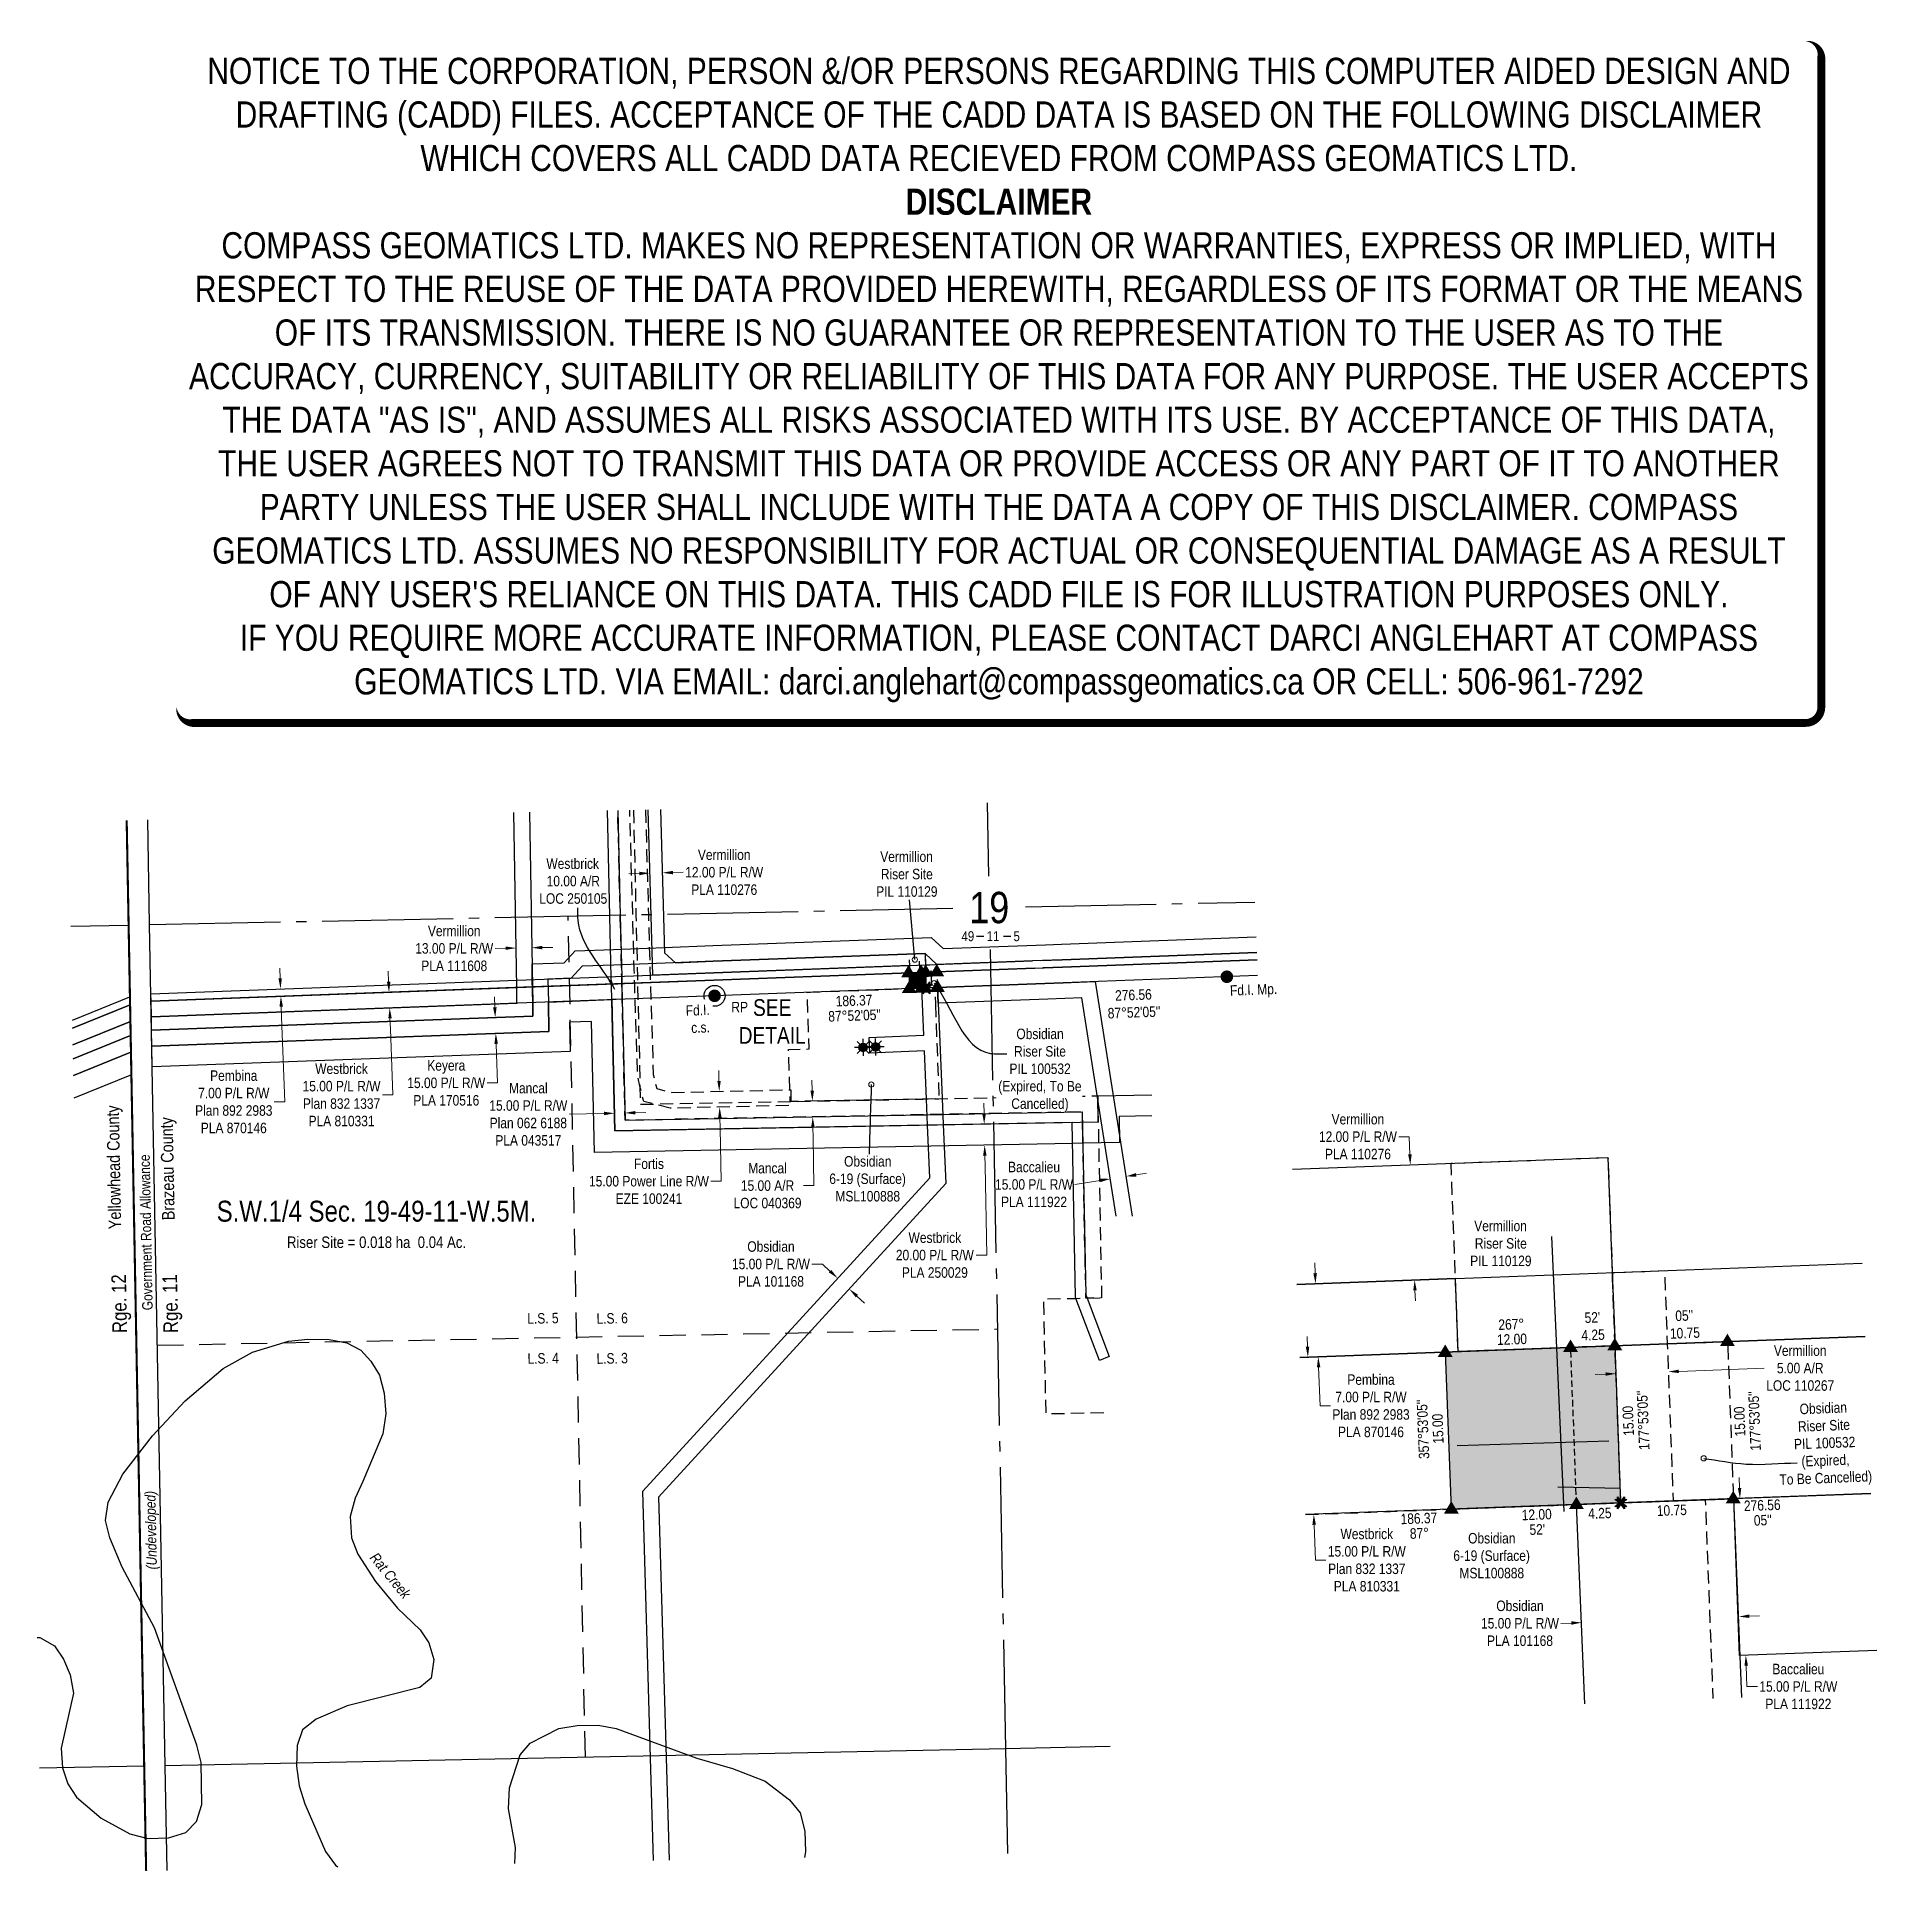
# Model space of a CAD drawing. Extents: x 592621 to 594396, y 5899332 to 5901085.
import ezdxf
from ezdxf.enums import TextEntityAlignment as Align

# ---------------------------------------------------------------- set-up
doc = ezdxf.new("R2010")
doc.units = 0
doc.header["$LTSCALE"] = 5
doc.header["$PDSIZE"] = 0.5
for name, pattern in [('BORDER2', [22.225, 6.35, -3.175, 6.35, -3.175, 0, -3.175]), ('foc-ACCESSROAD', [3.75, 2.5, -1.25]), ('foc-FLOWLINE', [3.75, 2.5, -1.25]), ('foc-LSD', [8, 5, -3]), ('foc-QUARTERLINE', [33, 25, -3, 2, -3]), ('foc-TRAV', [1.875, 1.25, -0.625])]:
    doc.linetypes.add(name, pattern=pattern)
doc.layers.get('Defpoints').update_dxf_attribs({"color": 9})
for name, color, linetype in [('10', 1, 'Continuous'), ('35', 37, 'Continuous'), ('9', 3, 'Continuous'), ('C-AR', 13, 'foc-ACCESSROAD'), ('C-RW', 13, 'Continuous'), ('C-SYMBOL', 7, 'Continuous'), ('C-WS', 13, 'foc-ACCESSROAD'), ('C-WS-S', 8, 'Continuous'), ('D-TXT', 6, 'Continuous'), ('DETAIL-T', 7, 'Continuous'), ('F-AR', 190, 'foc-ACCESSROAD'), ('F-EZE', 190, 'foc-FLOWLINE'), ('F-RW', 190, 'Continuous'), ('F-WS', 190, 'foc-ACCESSROAD'), ('L-33', 7, 'Continuous'), ('L-AREAREQUIRED', 7, 'Continuous'), ('L-BD', 7, 'Continuous'), ('L-MON', 1, 'Continuous'), ('L-ROAD-T', 7, 'Continuous'), ('L-SEC', 7, 'Continuous'), ('L-SECLBL', 7, 'Continuous'), ('L-SECQ', 8, 'foc-QUARTERLINE'), ('L-SECTION-LSD', 7, 'foc-LSD'), ('P-PROPOSED', 10, 'Continuous'), ('P-PROPOSED-H', 21, 'Continuous'), ('P-TRAV', 4, 'foc-TRAV'), ('T-CREEK', 160, 'Continuous'), ('T-WATER-T', 170, 'Continuous')]:
    doc.layers.add(name, color=color, linetype=linetype)
doc.layers.add('AS-COUNTY', color=7, linetype='BORDER2', lineweight=60, true_color=0xcc33ff)
doc.layers.add('AS-PIPE-AG', color=7, linetype='Continuous', true_color=0x7d00fa)
for name, color, linetype, lineweight in [('C-RW-T', 13, 'Continuous', 9), ('C-WS-T', 13, 'Continuous', 9), ('F-AR-T', 190, 'Continuous', 9), ('F-EZE-T', 190, 'Continuous', 9), ('F-RW-T', 190, 'Continuous', 9), ('F-WS-T', 190, 'Continuous', 9), ('T-TEXT', 48, 'Continuous', 18)]:
    doc.layers.add(name, color=color, linetype=linetype, lineweight=lineweight)
doc.layers.add('DISCLAIMER', color=7, linetype='Continuous', plot=False)
doc.styles.add('100L', font='ARIALN.TTF', dxfattribs={"height": 11})
doc.styles.add('175L', font='ARIALN.TTF', dxfattribs={"height": 20})
doc.styles.add('240', font='ARIALN.TTF', dxfattribs={"height": 30})
doc.styles.add('80', font='ARIALN.TTF', dxfattribs={"height": 10})
doc.styles.add('80CG', font='ARIALN.TTF', dxfattribs={"height": 10})
doc.styles.add('80L', font='ARIALN.TTF', dxfattribs={"height": 10})
doc.styles.add('80LS', font='ARIALNI.TTF', dxfattribs={"height": 10})
doc.styles.add('foc-LtypeFont', font='ARIALN.TTF', dxfattribs={"height": 7.35})
doc.styles.add('SIMPLEX', font='ARIALN.TTF')
doc.linetypes.add('foc-TOPO-flowdirection-NOLINE', pattern='A,0,[">",foc-LtypeFont,S=0.3,R=0,X=0,Y=-0.945],-20,[">",foc-LtypeFont,S=0.3,R=0,X=0,Y=-0.945],0', length=20)
doc.dimstyles.new('Compass 5 000', dxfattribs={"dimscale": 5, "dimtxt": 9, "dimasz": 2, "dimexe": 0.2, "dimexo": 0.0625, "dimgap": 0.5, "dimtad": 0, "dimtih": 1, "dimtoh": 1, "dimzin": 0, "dimdsep": 46, "dimtxsty": '80CG', "dimcen": 0.1, "dimse1": 1, "dimse2": 1, "dimclrd": 256, "dimclrt": 256, "dimaunit": 1, "dimadec": 4, "dimazin": 0, "dimtfac": 0.06, "dimtofl": 0, "dimtmove": 0, "dimatfit": 1, "dimfxl": 0.2, "dimtolj": 1, "dimtzin": 0, "dimlwd": -1, "dimarcsym": 0})

msp = doc.modelspace()

# ---------------------------------------------------------------- texts
at = {"layer": 'C-SYMBOL', "color": 3, "style": '175L'}
msp.add_text('S.W.1/4 Sec. 19-49-11-W.5M.', height=19.9912, dxfattribs=at).set_placement((592945.422, 5899947.013), align=Align.BOTTOM_CENTER)
at = {"layer": 'C-WS-T', "attachment_point": 1, "style": '175L'}
for s, insert, char_height in [('\\pi14.389;Obsidian\\P\\pi0.25453;6-19 (Surface)\\P\\pi6.1046;MSL100888', (593377.89, 5900015.646), 9.9956), ('\\pi14.379;Obsidian\\P\\pi0.2388;6-19 (Surface)\\P\\pi6.0914;MSL100888', (593974.251, 5899655.476), 9.99996)]:
    msp.add_mtext_dynamic_manual_height_columns(s, width=72.59192, gutter_width=99.956, heights=[0], dxfattribs=dict(at, insert=insert, char_height=char_height))
at = {"layer": 'C-WS-T', "insert": (594281.327, 5899777.984), "char_height": 10.00436, "attachment_point": 1, "rotation": 2.213478, "style": '175L'}
msp.add_mtext_dynamic_manual_height_columns('\\pi23.915;Obsidian\\P\\pi21.694;Riser Site\\P\\pi17.268;PIL 100532\\P\\pi23.758;(Expired,\\P\\pi2.0605;To Be Cancelled)', width=91.68311, gutter_width=99.956, heights=[0], dxfattribs=at)
at = {"layer": 'D-TXT', "color": 3, "char_height": 13.9938, "attachment_point": 1, "rotation": 91.117182, "style": '80L'}
for s, insert in [('Rge. 12', (592693.082, 5899846.391)), ('Rge. 11', (592741.889, 5899846.391))]:
    msp.add_mtext_dynamic_manual_height_columns(s, width=73.7228, gutter_width=47.479, heights=[0], dxfattribs=dict(at, insert=insert))
at = {"layer": 'DETAIL-T', "color": 3, "insert": (593323.575, 5900144.305), "char_height": 15.993, "width": 63.60837, "attachment_point": 5, "style": '80CG'}
msp.add_mtext('SEE\\PDETAIL', dxfattribs=at)
at = {"layer": 'F-AR-T', "insert": (593100.512, 5900300.157), "char_height": 9.9956, "attachment_point": 1, "style": '175L'}
msp.add_mtext_dynamic_manual_height_columns('\\pi7.2467;Westbrick\\P\\pi7.5092;10.00 A/R\\P\\pi0.45907;LOC 250105', width=64.55998, gutter_width=99.956, heights=[0], dxfattribs=at)
at = {"layer": 'F-WS-T', "insert": (593422.458, 5900306.858), "char_height": 9.9956, "attachment_point": 1, "style": '175L'}
msp.add_mtext_dynamic_manual_height_columns('\\pi4.3796;Vermillion\\P\\pi4.9557;Riser Site\\P\\pi0.48976;PIL 110129', width=58.16444, gutter_width=99.956, heights=[0], dxfattribs=at)
at = {"layer": 'L-33', "color": 200, "linetype": 'Continuous', "true_color": 0xcc33ff, "char_height": 11.99472, "attachment_point": 5, "rotation": 91.114563, "style": '240'}
for s, width, insert in [('Yellowhead County', 200.41432, (592696.148, 5900005.004)), ('Brazeau County', 201.15839, (592747.427, 5900003.622))]:
    msp.add_mtext_dynamic_manual_height_columns(s, width=width, gutter_width=44.98, heights=[0], dxfattribs=dict(at, insert=insert))
at = {"layer": 'L-AREAREQUIRED', "color": 5, "style": '100L'}
msp.add_text('Riser Site = 0.018 ha  0.04 Ac.', height=10.9952, dxfattribs=at).set_placement((592945.422, 5899924.523), align=Align.BOTTOM_CENTER)
at = {"layer": 'L-BD', "style": '80L'}
for s, height, rotation, p in [('186.37', 9.9956, 2.1334, (593401.79, 5900164.299)), ("87°52'05''", 9.9956, 2.1334, (593402.321, 5900150.065)), ('12.00', 10, 2.1337, (594030.542, 5899840.614)), ("177°53'05''", 10, 92.2534, (594262.354, 5899762.52)), ("357°53'05''", 10, 92.2534, (593945.491, 5899754.57)), ('15.00', 10, 92.2534, (594248.115, 5899761.96)), ('15.00', 10, 92.2534, (593959.73, 5899755.131)), ('10.75', 10, 2.1337, (594183.263, 5899677.188)), ('276.56', 10, 2.122654, (594269.704, 5899681.977)), ('186.37', 10, 2.13139, (593941.565, 5899669.438)), ('12.00', 10, 2.1337, (594054.186, 5899673.078)), ('4.25', 10, 2.1337, (594114.508, 5899674.359)), ("05''", 10, 2.122654, (594270.232, 5899667.737)), ('87°', 10, 2.13139, (593942.095, 5899655.198)), ("52'", 10, 2.1337, (594054.716, 5899658.838))]:
    msp.add_text(s, height=height, rotation=rotation, dxfattribs=at).set_placement(p, align=Align.MIDDLE)
for s, height, p in [("177°53'05''", 10.00436, (594162.022, 5899734.993)), ('15.00', 10.0044, (594147.189, 5899748.477))]:
    msp.add_text(s, height=height, rotation=92.256575, dxfattribs=at).set_placement(p)
at = {"layer": 'L-ROAD-T', "style": '80L'}
msp.add_text('Government Road Allowance', height=9.9956, rotation=91.117182, dxfattribs=at).set_placement((592725.117, 5899942.76), align=Align.MIDDLE_CENTER)
at = {"layer": 'T-TEXT', "style": '80LS'}
msp.add_text('(Undeveloped)', height=9.9956, rotation=91.117182, dxfattribs=at).set_placement((592729.82, 5899658.135), align=Align.MIDDLE_CENTER)
at = {"layer": 'T-WATER-T', "insert": (592945.934, 5899638.062), "char_height": 9.99564, "attachment_point": 1, "rotation": 309.525048, "style": '80L'}
msp.add_mtext_dynamic_manual_height_columns('\\pi0.32612;{\\fArial Narrow|b0|i1|c0|p34;Rat Creek}', width=52.24637, gutter_width=47.479, heights=[0], dxfattribs=at)

# ---------------------------------------------------------------- blocks, each defined once
blk = doc.blocks.new('RP')
at = {"layer": '35', "color": 3}
blk.add_circle((0, 0), 10, dxfattribs=at)
at = {"layer": '35', "color": 3, "style": '80'}
blk.add_attdef('RP_001', (-32.4, 5.8), '', height=10, dxfattribs=at)
blk = doc.blocks.new('*D39')
at = {"layer": 'Defpoints', "color": 0, "transparency": 16777216}
for p in [(593384.7, 5900068.7), (593362.3, 5900053.2), (593385, 5900053.7)]:
    blk.add_point(p, dxfattribs=at)
at = {"layer": 'F-AR-T', "transparency": 16777216}
for p, q in [((593361.8, 5900078.2), (593361.6, 5900088.2)), ((593362.4, 5900043.2), (593362.6, 5900033.2)), ((593363.5, 5899987.4), (593362.6, 5900033.2)), ((593353.5, 5899987.4), (593363.5, 5899987.4))]:
    blk.add_line(p, q, dxfattribs=at)
for points in [[(593363.5, 5900078.3), (593360.1, 5900078.2), (593362, 5900068.2)], [(593364.1, 5900043.3), (593360.8, 5900043.2), (593362.3, 5900053.2)]]:
    blk.add_solid(points, dxfattribs=at)
at = {"layer": 'F-AR-T', "transparency": 16777216, "insert": (593319.1, 5899987.4), "char_height": 10, "attachment_point": 5, "style": '80CG'}
blk.add_mtext('\\A1;Mancal\\P15.00 A/R\\PLOC 040369', dxfattribs=at)
blk = doc.blocks.new('*D40')
at = {"layer": 'C-RW-T', "transparency": 16777216}
for p, q in [((593371.5, 5899912.5), (593361.5, 5899912.5)), ((593378.8, 5899905.7), (593371.5, 5899912.5)), ((593404.5, 5899881.9), (593411.8, 5899875.1))]:
    blk.add_line(p, q, dxfattribs=at)
for points in [[(593380, 5899906.9), (593377.7, 5899904.5), (593386.2, 5899898.9)], [(593405.6, 5899883.1), (593403.4, 5899880.7), (593397.2, 5899888.7)]]:
    blk.add_solid(points, dxfattribs=at)
at = {"layer": 'Defpoints', "color": 0, "transparency": 16777216}
for p in [(593385.1, 5899897.7), (593386.2, 5899898.9), (593396.1, 5899887.5)]:
    blk.add_point(p, dxfattribs=at)
at = {"layer": 'C-RW-T', "transparency": 16777216, "insert": (593322.4, 5899912.5), "char_height": 10, "attachment_point": 5, "style": '80CG'}
blk.add_mtext('\\A1;Obsidian\\P15.00 P/L R/W\\PPLA 101168', dxfattribs=at)
blk = doc.blocks.new('*D41')
at = {"layer": 'Defpoints', "color": 0, "transparency": 16777216}
for p in [(593206.6, 5900287.3), (593218.6, 5900287.7), (593218.6, 5900286.4)]:
    blk.add_point(p, dxfattribs=at)
at = {"layer": 'F-RW-T', "transparency": 16777216}
for p, q in [((593228.6, 5900286.7), (593238.6, 5900286.9)), ((593196.6, 5900285.8), (593186.6, 5900285.5))]:
    blk.add_line(p, q, dxfattribs=at)
for points in [[(593196.6, 5900287.4), (593196.7, 5900284.1), (593206.6, 5900286.1)], [(593228.6, 5900288.3), (593228.7, 5900285), (593218.6, 5900286.4)]]:
    blk.add_solid(points, dxfattribs=at)
at = {"layer": 'F-RW-T', "transparency": 16777216, "insert": (593277.7, 5900286.9), "char_height": 10, "attachment_point": 5, "style": '80CG'}
blk.add_mtext('\\A1;Vermillion\\P12.00 P/L R/W\\PPLA 110276', dxfattribs=at)
blk = doc.blocks.new('*D42')
at = {"layer": 'Defpoints', "color": 0, "transparency": 16777216}
for p in [(592852.3, 5900175.4), (592852.6, 5900168.4), (592853.7, 5900175.4)]:
    blk.add_point(p, dxfattribs=at)
at = {"layer": 'F-RW-T', "transparency": 16777216}
for p, q in [((592853.3, 5900185.4), (592852.9, 5900195.4)), ((592854.3, 5900158.5), (592854.7, 5900148.5)), ((592857.7, 5900067.5), (592854.7, 5900148.5)), ((592847.7, 5900067.5), (592857.7, 5900067.5))]:
    blk.add_line(p, q, dxfattribs=at)
for points in [[(592855, 5900185.5), (592851.7, 5900185.4), (592853.7, 5900175.4)], [(592856, 5900158.5), (592852.7, 5900158.4), (592854, 5900168.5)]]:
    blk.add_solid(points, dxfattribs=at)
at = {"layer": 'F-RW-T', "transparency": 16777216, "insert": (592809, 5900067.5), "char_height": 10, "attachment_point": 5, "style": '80CG'}
blk.add_mtext('\\A1;Pembina\\P7.00 P/L R/W\\PPlan 892 2983\\PPLA 870146', dxfattribs=at)
blk = doc.blocks.new('GAS')
h = blk.add_hatch(color=255)
h.dxf.hatch_style = 1
edge = h.paths.add_edge_path()
edge.add_arc((0, 0), 0.9, 0, 360)
for p, q in [((-0.81, 0), (-1.62, 0)), ((-0.57, 0.57), (-1.14, 1.14)), ((0, 0.81), (0, 1.62)), ((0.57, 0.57), (1.14, 1.14)), ((1.62, 0), (0.81, 0)), ((-0.57, -0.57), (-1.14, -1.14)), ((0, -0.81), (0, -1.62)), ((1.14, -1.14), (0.57, -0.57))]:
    blk.add_line(p, q)
blk.add_circle((0, 0), 0.8)
blk = doc.blocks.new('*D43')
at = {"layer": 'Defpoints', "color": 0, "transparency": 16777216}
for p in [(593078.7, 5900221), (593093.7, 5900221.3), (593078.8, 5900214.5)]:
    blk.add_point(p, dxfattribs=at)
at = {"layer": 'F-RW-T', "transparency": 16777216}
for p, q in [((593103.8, 5900214.9), (593113.8, 5900215.1)), ((593068.8, 5900214.3), (593058.8, 5900214.1))]:
    blk.add_line(p, q, dxfattribs=at)
for points in [[(593068.7, 5900216), (593068.8, 5900212.7), (593078.8, 5900214.5)], [(593103.8, 5900216.6), (593103.8, 5900213.3), (593093.8, 5900214.8)]]:
    blk.add_solid(points, dxfattribs=at)
at = {"layer": 'F-RW-T', "transparency": 16777216, "insert": (593019.7, 5900214.1), "char_height": 10, "attachment_point": 5, "style": '80CG'}
blk.add_mtext('\\A1;Vermillion\\P13.00 P/L R/W\\PPLA 111608', dxfattribs=at)
blk = doc.blocks.new('*D44')
at = {"layer": 'Defpoints', "color": 0, "transparency": 16777216}
for p in [(593077.4, 5900148.7), (593059.4, 5900133), (593078, 5900133.7)]:
    blk.add_point(p, dxfattribs=at)
at = {"layer": 'F-RW-T', "transparency": 16777216}
for p, q in [((593058.5, 5900158), (593058.1, 5900167.9)), ((593059.8, 5900123), (593060.2, 5900113)), ((593061.2, 5900085.6), (593060.2, 5900113)), ((593051.2, 5900085.6), (593061.2, 5900085.6))]:
    blk.add_line(p, q, dxfattribs=at)
for points in [[(593060.2, 5900158), (593056.8, 5900157.9), (593058.9, 5900148)], [(593061.5, 5900123), (593058.1, 5900122.9), (593059.4, 5900133)]]:
    blk.add_solid(points, dxfattribs=at)
at = {"layer": 'F-RW-T', "transparency": 16777216, "insert": (593012.1, 5900085.6), "char_height": 10, "attachment_point": 5, "style": '80CG'}
blk.add_mtext('\\A1;Keyera\\P15.00 P/L R/W\\PPLA 170516', dxfattribs=at)
blk = doc.blocks.new('*D45')
at = {"layer": 'Defpoints', "color": 0, "transparency": 16777216}
for p in [(592953.8, 5900172.1), (592954.4, 5900157.2), (592958, 5900157.3)]:
    blk.add_point(p, dxfattribs=at)
at = {"layer": 'F-RW-T', "transparency": 16777216}
for p, q in [((592957, 5900182.3), (592956.7, 5900192.3)), ((592958.3, 5900147.3), (592958.7, 5900137.3)), ((592961.1, 5900074.1), (592958.7, 5900137.3)), ((592951.1, 5900074.1), (592961.1, 5900074.1))]:
    blk.add_line(p, q, dxfattribs=at)
for points in [[(592958.7, 5900182.3), (592955.4, 5900182.2), (592957.4, 5900172.3)], [(592960, 5900147.4), (592956.7, 5900147.2), (592958, 5900157.3)]]:
    blk.add_solid(points, dxfattribs=at)
at = {"layer": 'F-RW-T', "transparency": 16777216, "insert": (592912, 5900074.1), "char_height": 10, "attachment_point": 5, "style": '80CG'}
blk.add_mtext('\\A1;Westbrick\\P15.00 P/L R/W\\PPlan 832 1337\\PPLA 810331', dxfattribs=at)
blk = doc.blocks.new('L-SECLBL')
at = {"layer": '9', "color": 7}
for p, q in [((-5.1, -27.8), (-12.3, -27.8)), ((20.7, -27.8), (13.5, -27.8))]:
    blk.add_line(p, q, dxfattribs=at)
at = {"layer": '10', "color": 2, "style": 'SIMPLEX'}
blk.add_attdef('SEC', text='', height=30, dxfattribs=at).set_placement((0, 0), align=Align.MIDDLE)
at = {"layer": '10', "color": 5, "style": '80L'}
blk.add_attdef('TWP', text='', height=9.5, dxfattribs=at).set_placement((-14.4, -27.4), align=Align.MIDDLE_RIGHT)
blk.add_attdef('RGE', text='', height=9.5, dxfattribs=at).set_placement((3.6, -27.4), align=Align.MIDDLE_CENTER)
blk.add_attdef('MER', text='', height=9.5, dxfattribs=at).set_placement((23.2, -27.4), align=Align.MIDDLE_LEFT)
blk = doc.blocks.new('*D46')
at = {"layer": 'Defpoints', "color": 0, "transparency": 16777216}
for p in [(593172.4, 5900075.3), (593182.4, 5900075.5), (593172.8, 5900056.6)]:
    blk.add_point(p, dxfattribs=at)
at = {"layer": 'F-RW-T', "transparency": 16777216}
for p, q in [((593162.8, 5900056.4), (593129.6, 5900055.6)), ((593192.8, 5900057.1), (593202.8, 5900057.3))]:
    blk.add_line(p, q, dxfattribs=at)
for points in [[(593162.8, 5900058.1), (593162.9, 5900054.7), (593172.8, 5900056.6)], [(593192.8, 5900058.8), (593192.9, 5900055.4), (593182.8, 5900056.9)]]:
    blk.add_solid(points, dxfattribs=at)
at = {"layer": 'F-RW-T', "transparency": 16777216, "insert": (593090.5, 5900055.6), "char_height": 10, "attachment_point": 5, "style": '80CG'}
blk.add_mtext('\\A1;Mancal\\P15.00 P/L R/W\\PPlan 062 6188\\PPLA 043517', dxfattribs=at)
blk = doc.blocks.new('*D47')
at = {"layer": 'Defpoints', "color": 0, "transparency": 16777216}
for p in [(593246, 5900076.9), (593246.4, 5900061.9), (593273.3, 5900062.5)]:
    blk.add_point(p, dxfattribs=at)
at = {"layer": 'F-EZE-T', "transparency": 16777216}
for p, q in [((593272.7, 5900087.5), (593272.5, 5900097.5)), ((593273.5, 5900052.5), (593273.8, 5900042.5)), ((593274.9, 5899991.6), (593273.8, 5900042.5)), ((593264.9, 5899991.6), (593274.9, 5899991.6))]:
    blk.add_line(p, q, dxfattribs=at)
for points in [[(593274.4, 5900087.5), (593271.1, 5900087.4), (593273, 5900077.5)], [(593275.2, 5900052.5), (593271.9, 5900052.5), (593273.3, 5900062.5)]]:
    blk.add_solid(points, dxfattribs=at)
at = {"layer": 'F-EZE-T', "transparency": 16777216, "insert": (593205.8, 5899991.6), "char_height": 10, "attachment_point": 5, "style": '80CG'}
blk.add_mtext('\\A1;Fortis\\P15.00 Power Line R/W\\PEZE 100241', dxfattribs=at)
blk = doc.blocks.new('*D48')
at = {"layer": 'Defpoints', "color": 0, "transparency": 16777216}
for p in [(593621.5, 5900154.5), (593636.3, 5900156.8), (593661.6, 5899996.2)]:
    blk.add_point(p, dxfattribs=at)
at = {"layer": 'F-RW-T', "transparency": 16777216}
for p, q in [((593636.9, 5899992.3), (593612.9, 5899988.5)), ((593671.5, 5899997.8), (593681.3, 5899999.3))]:
    blk.add_line(p, q, dxfattribs=at)
for points in [[(593636.6, 5899994), (593637.1, 5899990.7), (593646.8, 5899993.9)], [(593671.2, 5899999.4), (593671.7, 5899996.1), (593661.6, 5899996.2)]]:
    blk.add_solid(points, dxfattribs=at)
at = {"layer": 'F-RW-T', "transparency": 16777216, "insert": (593573.8, 5899988.5), "char_height": 10, "attachment_point": 5, "style": '80CG'}
blk.add_mtext('\\A1;Baccalieu\\P15.00 P/L R/W\\PPLA 111922', dxfattribs=at)
blk = doc.blocks.new('fdia')
at = {"color": 255, "const_width": 1}
blk.add_lwpolyline([(-0.5, 0, 1), (0.5, 0, 1)], format="xyb", close=True, dxfattribs=at)
blk = doc.blocks.new('Fdiaa')
blk.add_blockref('fdia', (0, 0))
blk = doc.blocks.new('fdib')
at = {"color": 1, "const_width": 1.6}
blk.add_lwpolyline([(-0.4, 0, 1), (0.4, 0, 1)], format="xyb", close=True, dxfattribs=at)
at = {"color": 1}
blk.add_circle((0, 0), 0.8, dxfattribs=at)
blk = doc.blocks.new('Fdibb')
blk.add_blockref('fdib', (0, 0))
blk = doc.blocks.new('fdicc')
for name in ['Fdibb', 'Fdiaa']:
    blk.add_blockref(name, (0, 0))
blk = doc.blocks.new('FDI')
blk.add_blockref('fdicc', (0, 0))
blk = doc.blocks.new('TRIA')
blk.add_hatch(color=255).paths.add_polyline_path([(-0.04, 1.52), (-1.47, -0.87), (1.39, -0.87)])
blk = doc.blocks.new('TRIAA')
blk.add_blockref('TRIA', (0, 0))
blk = doc.blocks.new('TRIB')
at = {"color": 1}
blk.add_lwpolyline([(-1.12, -0.67), (-0.04, 1.13), (1.04, -0.67)], close=True, dxfattribs=at)
blk = doc.blocks.new('TRIBB')
blk.add_blockref('TRIB', (0, 0))
blk = doc.blocks.new('TRICC')
for name in ['TRIAA', 'TRIBB']:
    blk.add_blockref(name, (0, 0))
blk = doc.blocks.new('plspike')
blk.add_blockref('TRICC', (0, 0))
blk = doc.blocks.new('*D49')
at = {"layer": 'Defpoints', "color": 0, "transparency": 16777216}
for p in [(593513.4, 5900046), (593513.8, 5900025.9), (593526.6, 5900026.2)]:
    blk.add_point(p, dxfattribs=at)
at = {"layer": 'F-RW-T', "transparency": 16777216}
for p, q in [((593526, 5900056.3), (593525.8, 5900066.3)), ((593526.8, 5900016.2), (593527, 5900006.2)), ((593528.6, 5899921), (593527, 5900006.2)), ((593518.6, 5899921), (593528.6, 5899921))]:
    blk.add_line(p, q, dxfattribs=at)
for points in [[(593527.7, 5900056.3), (593524.3, 5900056.2), (593526.2, 5900046.3)], [(593528.4, 5900016.2), (593525.1, 5900016.1), (593526.6, 5900026.2)]]:
    blk.add_solid(points, dxfattribs=at)
at = {"layer": 'F-RW-T', "transparency": 16777216, "insert": (593479, 5899921), "char_height": 10, "attachment_point": 5, "style": '80CG'}
blk.add_mtext('\\A1;Westbrick\\P20.00 P/L R/W\\PPLA 250029', dxfattribs=at)
blk = doc.blocks.new('STRIA')
blk.add_hatch(color=255).paths.add_polyline_path([(-0.04, 1.52), (-1.47, -0.87), (1.39, -0.87)])
blk = doc.blocks.new('STRIAA')
blk.add_blockref('STRIA', (0, 0))
blk = doc.blocks.new('STRIB')
at = {"color": 1}
blk.add_solid([(-1.12, -0.67), (-0.04, 1.13), (1.04, -0.67)], dxfattribs=at)
blk = doc.blocks.new('STRIBB')
blk.add_blockref('STRIB', (0, 0))
blk = doc.blocks.new('STRICC')
for name in ['STRIAA', 'STRIBB']:
    blk.add_blockref(name, (0, 0))
blk = doc.blocks.new('fdspike')
blk.add_blockref('STRICC', (0, 0))
blk = doc.blocks.new('TEMP')
h = blk.add_hatch(color=255)
h.dxf.hatch_style = 1
h.paths.add_polyline_path([(0, 0.25), (-0.67, 1.15), (-0.67, 0.67), (-1.15, 0.67), (-0.25, 0), (-1.15, -0.67), (-0.67, -0.67), (-0.67, -1.15), (0, -0.25), (0.67, -1.15), (0.67, -0.67), (1.15, -0.67), (0.25, 0), (1.15, 0.67), (0.67, 0.67), (0.67, 1.15)])
h.paths.add_polyline_path([(0.57, 0.85), (0.57, 0.57), (0.85, 0.57), (0.08, 0), (0.85, -0.57), (0.57, -0.57), (0.57, -0.85), (0, -0.08), (-0.57, -0.85), (-0.57, -0.57), (-0.85, -0.57), (-0.08, 0), (-0.85, 0.57), (-0.57, 0.57), (-0.57, 0.85), (0, 0.08)], flags=16)
h = blk.add_hatch(color=1)
h.dxf.hatch_style = 1
h.paths.add_polyline_path([(0, 0.08), (-0.57, 0.85), (-0.57, 0.57), (-0.85, 0.57), (-0.08, 0), (-0.85, -0.57), (-0.57, -0.57), (-0.57, -0.85), (0, -0.08), (0.57, -0.85), (0.57, -0.57), (0.85, -0.57), (0.08, 0), (0.85, 0.57), (0.57, 0.57), (0.57, 0.85)])
at = {"color": 1}
for p, q in [((-0.08, 0), (0.08, 0)), ((0, 0.08), (0, -0.08))]:
    blk.add_line(p, q, dxfattribs=at)
at = {"color": 255, "flags": 128}
blk.add_lwpolyline([(-0.25, 0), (-1.15, 0.67), (-0.67, 0.67), (-0.67, 1.15), (0, 0.25), (0.67, 1.15), (0.67, 0.67), (1.15, 0.67), (0.25, 0), (1.15, -0.67), (0.67, -0.67), (0.67, -1.15), (0, -0.25), (-0.67, -1.15), (-0.67, -0.67), (-1.15, -0.67)], close=True, dxfattribs=at)
at = {"color": 1, "flags": 128}
blk.add_lwpolyline([(-0.08, 0), (-0.85, 0.57), (-0.57, 0.57), (-0.57, 0.85), (0, 0.08), (0.57, 0.85), (0.57, 0.57), (0.85, 0.57), (0.08, 0), (0.85, -0.57), (0.57, -0.57), (0.57, -0.85), (0, -0.08), (-0.57, -0.85), (-0.57, -0.57), (-0.85, -0.57)], close=True, dxfattribs=at)
blk = doc.blocks.new('Disclaimer_Legal')
at = {"layer": 'DISCLAIMER', "color": 254, "flags": 128}
blk.add_lwpolyline([(-3612.9, -1104.6, 37.5, 37.5, 0), (4096.1, -1104.6, 37.5, 37.5, 0.414214), (4171.1, -1029.6, 37.5, 37.5, 0), (4171.1, 2078.7, 37.5, 0, 0.414214), (4096.1, 2153.7, 0, 0, 0), (-3612.9, 2153.7, 0, 0, 0.414214), (-3687.9, 2078.7, 0, 0, 0), (-3687.9, -1029.6, 0, 37.5, 0.414214)], format="xyseb", close=True, dxfattribs=at)
at = {"layer": 'DISCLAIMER', "color": 254, "insert": (241.6, 533.9), "char_height": 125, "width": 7717.568, "attachment_point": 5, "style": '80'}
blk.add_mtext('NOTICE TO THE CORPORATION, PERSON &/OR PERSONS REGARDING THIS COMPUTER AIDED DESIGN AND DRAFTING (CADD) FILES. ACCEPTANCE OF THE CADD DATA IS BASED ON THE FOLLOWING DISCLAIMER WHICH COVERS ALL CADD DATA RECIEVED FROM COMPASS GEOMATICS LTD.\\P{\\fArial Narrow|b1|i0|c0|p34;DISCLAIMER}\\PCOMPASS GEOMATICS LTD. MAKES NO REPRESENTATION OR WARRANTIES, EXPRESS OR IMPLIED, WITH RESPECT TO THE REUSE OF THE DATA PROVIDED HEREWITH, REGARDLESS OF ITS FORMAT OR THE MEANS OF ITS TRANSMISSION. THERE IS NO GUARANTEE OR REPRESENTATION TO THE USER AS TO THE ACCURACY, CURRENCY, SUITABILITY OR RELIABILITY OF THIS DATA FOR ANY PURPOSE. THE USER ACCEPTS THE DATA "AS IS", AND ASSUMES ALL RISKS ASSOCIATED WITH ITS USE. BY ACCEPTANCE OF THIS DATA, THE USER AGREES NOT TO TRANSMIT THIS DATA OR PROVIDE ACCESS OR ANY PART OF IT TO ANOTHER PARTY UNLESS THE USER SHALL INCLUDE WITH THE DATA A COPY OF THIS DISCLAIMER. COMPASS GEOMATICS LTD. ASSUMES NO RESPONSIBILITY FOR ACTUAL OR CONSEQUENTIAL DAMAGE AS A RESULT OF ANY USER\'S RELIANCE ON THIS DATA. THIS CADD FILE IS FOR ILLUSTRATION PURPOSES ONLY.\\PIF YOU REQUIRE MORE ACCURATE INFORMATION, PLEASE CONTACT DARCI ANGLEHART AT COMPASS GEOMATICS LTD. VIA EMAIL: darci.anglehart@compassgeomatics.ca OR CELL: 506-961-7292', dxfattribs=at)
blk = doc.blocks.new('*D64')
at = {"layer": 'C-RW-T', "transparency": 16777216}
for p, q in [((594257.2, 5899575.9), (594267.2, 5899576.3)), ((594087.3, 5899569.4), (594077.3, 5899569.1))]:
    blk.add_line(p, q, dxfattribs=at)
for points in [[(594257.2, 5899577.6), (594257.3, 5899574.3), (594247.2, 5899575.5)], [(594087.3, 5899571.1), (594087.4, 5899567.8), (594097.3, 5899569.8)]]:
    blk.add_solid(points, dxfattribs=at)
at = {"layer": 'Defpoints', "color": 0, "transparency": 16777216}
for p in [(594097.3, 5899569.8), (594102.2, 5899442.8), (594252.1, 5899448.6)]:
    blk.add_point(p, dxfattribs=at)
at = {"layer": 'C-RW-T', "transparency": 16777216, "insert": (594038.2, 5899569.1), "char_height": 10, "attachment_point": 5, "style": '80CG'}
blk.add_mtext('\\A1;Obsidian\\P15.00 P/L R/W\\PPLA 101168', dxfattribs=at)
blk = doc.blocks.new('*D65')
at = {"layer": 'Defpoints', "color": 0, "transparency": 16777216}
for p in [(594180, 5899809.6), (594130.3, 5899800.6), (594180.2, 5899802.4)]:
    blk.add_point(p, dxfattribs=at)
at = {"layer": 'F-AR-T', "transparency": 16777216}
for p, q in [((594120, 5899807.3), (594110, 5899807)), ((594189.9, 5899809.9), (594271.7, 5899813))]:
    blk.add_line(p, q, dxfattribs=at)
for points in [[(594119.9, 5899809), (594120.1, 5899805.7), (594130, 5899807.7)], [(594189.9, 5899811.6), (594190, 5899808.3), (594180, 5899809.6)]]:
    blk.add_solid(points, dxfattribs=at)
at = {"layer": 'F-AR-T', "transparency": 16777216, "insert": (594306, 5899813), "char_height": 10, "attachment_point": 5, "style": '80CG', "bg_fill": 3, "box_fill_scale": 1.1, "bg_fill_color": 256, "bg_fill_true_color": 13158600, "bg_fill_transparency": 0}
blk.add_mtext('\\A1;Vermillion\\P5.00 A/R\\PLOC 110267', dxfattribs=at)
blk = doc.blocks.new('*D66')
at = {"layer": 'Defpoints', "color": 0, "transparency": 16777216}
for p in [(594390.8, 5899693.8), (594396.4, 5899543.9), (594254, 5899538.6)]:
    blk.add_point(p, dxfattribs=at)
at = {"layer": 'F-RW-T', "transparency": 16777216}
for p, q in [((594248.1, 5899698.5), (594247.7, 5899708.5)), ((594254.4, 5899528.6), (594255.1, 5899508.7)), ((594255.1, 5899508.7), (594265.1, 5899508.7))]:
    blk.add_line(p, q, dxfattribs=at)
for points in [[(594249.7, 5899698.5), (594246.4, 5899698.4), (594248.4, 5899688.5)], [(594256.1, 5899528.6), (594252.7, 5899528.5), (594254, 5899538.6)]]:
    blk.add_solid(points, dxfattribs=at)
at = {"layer": 'F-RW-T', "transparency": 16777216, "insert": (594304.2, 5899508.7), "char_height": 10, "attachment_point": 5, "style": '80CG'}
blk.add_mtext('\\A1;Baccalieu\\P15.00 P/L R/W\\PPLA 111922', dxfattribs=at)
blk = doc.blocks.new('*D67')
at = {"layer": 'Defpoints', "color": 0, "transparency": 16777216}
for p in [(593877.7, 5900005.2), (593933.4, 5900007.3), (593881.8, 5899895.2)]:
    blk.add_point(p, dxfattribs=at)
at = {"layer": 'F-RW-T', "transparency": 16777216}
for p, q in [((593932.4, 5900034.2), (593922.4, 5900034.2)), ((593933, 5900017.3), (593932.4, 5900034.2)), ((593937.8, 5899887.3), (593938.2, 5899877.3))]:
    blk.add_line(p, q, dxfattribs=at)
for points in [[(593934.7, 5900017.3), (593931.3, 5900017.2), (593933.4, 5900007.3)], [(593939.5, 5899887.4), (593936.2, 5899887.2), (593937.5, 5899897.3)]]:
    blk.add_solid(points, dxfattribs=at)
at = {"layer": 'F-RW-T', "transparency": 16777216, "insert": (593883.3, 5900034.2), "char_height": 10, "attachment_point": 5, "style": '80CG'}
blk.add_mtext('\\A1;Vermillion\\P12.00 P/L R/W\\PPLA 110276', dxfattribs=at)
blk = doc.blocks.new('*D68')
at = {"layer": 'Defpoints', "color": 0, "transparency": 16777216}
for p in [(593885.6, 5899895.4), (593888.2, 5899825.4), (593845.4, 5899823.8)]:
    blk.add_point(p, dxfattribs=at)
at = {"layer": 'F-RW-T', "transparency": 16777216}
for p, q in [((593842.4, 5899903.8), (593842, 5899913.7)), ((593845.7, 5899813.8), (593847.1, 5899777)), ((593847.1, 5899777), (593857.1, 5899777))]:
    blk.add_line(p, q, dxfattribs=at)
for points in [[(593844.1, 5899903.8), (593840.7, 5899903.7), (593842.8, 5899893.8)], [(593847.4, 5899813.9), (593844.1, 5899813.8), (593845.4, 5899823.8)]]:
    blk.add_solid(points, dxfattribs=at)
at = {"layer": 'F-RW-T', "transparency": 16777216, "insert": (593895.8, 5899777), "char_height": 10, "attachment_point": 5, "style": '80CG'}
blk.add_mtext('\\A1;Pembina\\P7.00 P/L R/W\\PPlan 892 2983\\PPLA 870146', dxfattribs=at)
blk = doc.blocks.new('*D69')
at = {"layer": 'Defpoints', "color": 0, "transparency": 16777216}
for p in [(593793.6, 5899821.9), (593799.2, 5899671.7), (593841.1, 5899673.3)]:
    blk.add_point(p, dxfattribs=at)
at = {"layer": 'F-RW-T', "transparency": 16777216}
for p, q in [((593835.1, 5899833.4), (593834.8, 5899843.4)), ((593841.5, 5899663.3), (593842.7, 5899629.5)), ((593842.7, 5899629.5), (593852.7, 5899629.5))]:
    blk.add_line(p, q, dxfattribs=at)
for points in [[(593836.8, 5899833.5), (593833.5, 5899833.4), (593835.5, 5899823.4)], [(593843.2, 5899663.4), (593839.8, 5899663.2), (593841.1, 5899673.3)]]:
    blk.add_solid(points, dxfattribs=at)
at = {"layer": 'F-RW-T', "transparency": 16777216, "insert": (593891.8, 5899629.5), "char_height": 10, "attachment_point": 5, "style": '80CG'}
blk.add_mtext('\\A1;Westbrick\\P15.00 P/L R/W\\PPlan 832 1337\\PPLA 810331', dxfattribs=at)

# ---------------------------------------------------------------- dimensions: what is measured, and where the dimension line sits
at = {"layer": 'C-RW-T'}
dim = msp.add_aligned_dim(p1=(593396.105, 5899887.539), p2=(593385.11, 5899897.728), distance=-1.567, text='Obsidian\\P15.00 P/L R/W\\PPLA 101168', dimstyle='Compass 5 000', dxfattribs=at)
dim.commit()
dim.dimension.update_dxf_attribs({"geometry": '*D40', "text_midpoint": (593322.419, 5899912.472)})
dim = msp.add_linear_dim(base=(594097.339, 5899569.824), p1=(594252.08, 5899448.553), p2=(594102.185, 5899442.833), angle=182.185582, text='Obsidian\\P15.00 P/L R/W\\PPLA 101168', dimstyle='Compass 5 000', dxfattribs=at)
dim.commit()
dim.dimension.update_dxf_attribs({"geometry": '*D64', "text_midpoint": (594038.241, 5899569.06), "dimtype": 161})
at = {"layer": 'F-AR-T', "color": 3}
dim = msp.add_linear_dim(base=(593362.252, 5900053.233), p1=(593384.712, 5900068.656), p2=(593384.988, 5900053.651), angle=271.052957, text='Mancal\\P15.00 A/R\\PLOC 040369', dimstyle='Compass 5 000', override={"dimtmove": 1}, dxfattribs=at)
dim.commit()
dim.dimension.update_dxf_attribs({"geometry": '*D39', "text_midpoint": (593341.396, 5899987.408), "dimtype": 161})
at = {"layer": 'F-EZE-T', "color": 3}
dim = msp.add_linear_dim(base=(593273.307, 5900062.506), p1=(593246.047, 5900076.886), p2=(593246.383, 5900061.903), angle=271.284301, text='Fortis\\P15.00 Power Line R/W\\PEZE 100241', dimstyle='Compass 5 000', override={"dimtmove": 1}, dxfattribs=at)
dim.commit()
dim.dimension.update_dxf_attribs({"geometry": '*D47', "text_midpoint": (593263.774, 5899991.609), "dimtype": 161})
at = {"layer": 'F-RW-T', "color": 62}
for p1, p2, distance, text, picture, middle in [((593206.564, 5900287.347), (593218.576, 5900287.68), -1.297, 'Vermillion\\P12.00 P/L R/W\\PPLA 110276', '*D41', (593277.69, 5900286.939)), ((593093.668, 5900221.267), (593078.655, 5900221.001), 6.508, 'Vermillion\\P13.00 P/L R/W\\PPLA 111608', '*D43', (593019.687, 5900214.139))]:
    dim = msp.add_aligned_dim(p1=p1, p2=p2, distance=distance, text=text, dimstyle='Compass 5 000', dxfattribs=at)
    dim.commit()
    dim.dimension.update_dxf_attribs({"geometry": picture, "text_midpoint": middle})
for base, p1, p2, angle, text, picture, middle in [((592853.696, 5900175.446), (592852.578, 5900168.402), (592852.317, 5900175.395), 92.140764, 'Pembina\\P7.00 P/L R/W\\PPlan 892 2983\\PPLA 870146', '*D42', (592838.492, 5900067.528)), ((592957.97, 5900157.29), (592953.794, 5900172.138), (592954.354, 5900157.155), 272.140888, 'Westbrick\\P15.00 P/L R/W\\PPlan 832 1337\\PPLA 810331', '*D45', (592936.13, 5900074.148)), ((593059.431, 5900132.962), (593077.449, 5900148.655), (593078.011, 5900133.658), 272.146917, 'Keyera\\P15.00 P/L R/W\\PPLA 170516', '*D44', (593042.553, 5900085.592))]:
    dim = msp.add_linear_dim(base=base, p1=p1, p2=p2, angle=angle, text=text, dimstyle='Compass 5 000', override={"dimtmove": 1}, dxfattribs=at)
    dim.commit()
    dim.dimension.update_dxf_attribs({"geometry": picture, "text_midpoint": middle, "dimtype": 161})
for base, p1, p2, angle, text, picture, middle in [((593172.826, 5900056.628), (593182.378, 5900075.521), (593172.386, 5900075.285), 181.350814, 'Mancal\\P15.00 P/L R/W\\PPlan 062 6188\\PPLA 043517', '*D46', (593090.514, 5900055.609)), ((593933.372, 5900007.288), (593881.82, 5899895.214), (593877.717, 5900005.212), 92.136132, 'Vermillion\\P12.00 P/L R/W\\PPLA 110276', '*D67', (593883.281, 5900034.244)), ((593845.365, 5899823.807), (593885.568, 5899895.354), (593888.175, 5899825.402), 272.133745, 'Pembina\\P7.00 P/L R/W\\PPlan 892 2983\\PPLA 870146', '*D68', (593895.845, 5899776.965)), ((593841.115, 5899673.295), (593793.568, 5899821.878), (593799.162, 5899671.732), 272.133745, 'Westbrick\\P15.00 P/L R/W\\PPlan 832 1337\\PPLA 810331', '*D69', (593891.831, 5899629.53)), ((594254.013, 5899538.575), (594390.838, 5899693.776), (594396.425, 5899543.883), 272.134698, 'Baccalieu\\P15.00 P/L R/W\\PPLA 111922', '*D66', (594304.211, 5899508.743))]:
    dim = msp.add_linear_dim(base=base, p1=p1, p2=p2, angle=angle, text=text, dimstyle='Compass 5 000', dxfattribs=at)
    dim.commit()
    dim.dimension.update_dxf_attribs({"geometry": picture, "text_midpoint": middle, "dimtype": 161})
at = {"layer": 'F-RW-T'}
dim = msp.add_linear_dim(base=(593526.575, 5900026.168), p1=(593513.433, 5900046.017), p2=(593513.814, 5900025.926), angle=271.087067, text='Westbrick\\P20.00 P/L R/W\\PPLA 250029', dimstyle='Compass 5 000', override={"dimtmove": 1}, dxfattribs=at)
dim.commit()
dim.dimension.update_dxf_attribs({"geometry": '*D49', "text_midpoint": (593518.49, 5899921.028), "dimtype": 161})

# ---------------------------------------------------------------- hatches: boundary and pattern name
at = {"layer": 'P-PROPOSED-H'}
h = msp.add_hatch(color=256, dxfattribs=at)
h.dxf.hatch_style = 1
h.paths.add_polyline_path([(593470.909, 5900176.376), (593470.349, 5900191.38), (593454.099, 5900190.779), (593454.653, 5900175.771)])
h = msp.add_hatch(color=256, dxfattribs=at)
h.dxf.hatch_style = 1
h.paths.add_polyline_path([(594134.591, 5899684.229), (594128.991, 5899834.375), (593966.822, 5899828.333), (593972.368, 5899678.185)])

# ---------------------------------------------------------------- linework, layer by layer
at = {"layer": 'AS-COUNTY', "const_width": 1.999, "flags": 128}
msp.add_lwpolyline([(592725.265, 5899332.606), (592706.672, 5900336.463)], dxfattribs=at)
at = {"layer": 'AS-PIPE-AG', "flags": 128}
for points in [[(593465.457, 5900175.559), (593464.281, 5900201.808)], [(593469.733, 5900182.279), (593455.241, 5900181.837)], [(593470.83, 5900177.735), (593464.837, 5900177.885)], [(594080.455, 5899676.068), (594068.69, 5899938.673)], [(594123.233, 5899743.297), (593978.25, 5899738.876)], [(594134.208, 5899697.838), (594074.252, 5899699.338)]]:
    msp.add_lwpolyline(points, dxfattribs=at)
at = {"layer": 'C-RW', "flags": 128}
for points in [[(593210.104, 5899342.42), (593207.261, 5899440.447), (593199.859, 5899695.418), (593474.119, 5899994.913), (593472.038, 5900045.355), (593471.012, 5900070.223), (593469.107, 5900116.403), (593416.85, 5900114.105), (593416.191, 5900129.084), (593468.489, 5900131.384), (593466.639, 5900176.217), (593481.623, 5900176.775), (593484.086, 5900117.063), (593485.991, 5900070.882), (593487.017, 5900046.014), (593489.354, 5899989.35), (593215.022, 5899689.776), (593222.248, 5899440.882), (593225.095, 5899342.724)], [(594100.142, 5899492.169), (594092.284, 5899682.653), (594242.181, 5899688.238), (594250.014, 5899498.352)]]:
    msp.add_lwpolyline(points, dxfattribs=at)
at = {"layer": 'C-WS', "flags": 128}
for points in [[(593466.64, 5900176.217), (593466.085, 5900191.225), (593481.068, 5900191.784), (593481.623, 5900176.775), (593466.64, 5900176.217)], [(593479.526, 5900161.021), (593482.964, 5900070.463), (593467.974, 5900070.187), (593344.027, 5900067.908), (593341.478, 5900067.861), (593340.86, 5900067.85), (593340.454, 5900079.001), (593339.049, 5900117.66), (593359.016, 5900118.028), (593356.992, 5900172.132), (593360.157, 5900172.25), (593463.943, 5900176.117), (593467.034, 5900176.232), (593468.41, 5900176.283), (593473.409, 5900176.469), (593478.932, 5900176.675), (593479.526, 5900161.021)], [(594134.591, 5899684.229), (594128.991, 5899834.375), (594236.635, 5899838.385), (594242.181, 5899688.238), (594134.591, 5899684.229)]]:
    msp.add_lwpolyline(points, close=True, dxfattribs=at)
msp.add_lwpolyline([(593833.25, 5899673.002), (594065.313, 5899681.648), (594096.232, 5899682.8), (594109.996, 5899683.313), (594160.009, 5899685.176), (594215.263, 5899687.235), (594221.206, 5899530.63), (594222.475, 5899497.215)], dxfattribs=at)
at = {"layer": 'F-AR', "flags": 128}
msp.add_lwpolyline([(593191.006, 5900346.322), (593193.384, 5900245.572), (593194.757, 5900187.363), (593194.92, 5900180.391), (593195.271, 5900165.324), (593197.225, 5900082.503), (593197.633, 5900065.216), (593210.435, 5900065.451), (593340.86, 5900067.85), (593341.478, 5900067.861), (593344.027, 5900067.908), (593467.974, 5900070.187), (593482.964, 5900070.463), (593532.006, 5900071.365), (593634.63, 5900073.253), (593638.351, 5899880.212), (593624.491, 5899879.93), (593623.347, 5899879.907), (593623.285, 5899883.113), (593619.914, 5900057.972), (593532.305, 5900056.36), (593486.55, 5900055.517), (593486.112, 5900055.51), (593483.534, 5900055.462), (593471.549, 5900055.242), (593471.112, 5900055.234), (593468.543, 5900055.186), (593182.981, 5900049.938), (593180.271, 5900164.853), (593179.922, 5900179.845), (593179.758, 5900186.842), (593178.38, 5900245.264), (593176.001, 5900346.017)], dxfattribs=at)
for points in [[(593475.863, 5900176.561), (593470.868, 5900176.375), (593470.308, 5900191.383), (593470.048, 5900198.375), (593475.042, 5900198.561), (593475.303, 5900191.569), (593475.863, 5900176.561)], [(593180.255, 5900165.554), (593170.266, 5900165.183), (593169.916, 5900180.199), (593179.905, 5900180.57), (593180.255, 5900165.554)], [(594126.382, 5899904.326), (594176.347, 5899906.188), (594178.956, 5899836.238), (594184.556, 5899686.093), (594134.591, 5899684.229), (594128.991, 5899834.375)]]:
    msp.add_lwpolyline(points, close=True, dxfattribs=at)
at = {"layer": 'F-EZE', "flags": 128}
msp.add_lwpolyline([(593202.49, 5900346.556), (593205.28, 5900245.816), (593206.698, 5900194.586), (593206.915, 5900187.824), (593207.138, 5900180.848), (593207.62, 5900165.794), (593209.924, 5900093.736), (593213.21, 5900080.219), (593227.741, 5900076.476), (593340.454, 5900079.001), (593341.259, 5900079.019), (593341.478, 5900067.861), (593341.553, 5900064.036), (593225.984, 5900061.446), (593210.435, 5900065.451), (593200.764, 5900067.943), (593197.225, 5900082.503), (593194.989, 5900091.704), (593192.634, 5900165.321), (593192.156, 5900180.291), (593191.93, 5900187.304), (593191.712, 5900194.139), (593190.29, 5900245.508), (593187.5, 5900346.251)], dxfattribs=at)
at = {"layer": 'F-RW', "flags": 128}
for points in [[(593091.529, 5900344.297), (593094.405, 5900177.392), (593094.664, 5900162.373), (593094.89, 5900149.283), (592730.499, 5900135.86), (592730.259, 5900148.826), (593079.678, 5900161.816), (593079.419, 5900176.835), (593076.538, 5900343.992)], [(593176.001, 5900346.017), (593178.38, 5900245.264), (593179.758, 5900186.842), (593179.922, 5900179.845), (593180.271, 5900164.853), (593182.981, 5900049.938), (593468.543, 5900055.186), (593471.112, 5900055.234), (593471.549, 5900055.242), (593483.534, 5900055.462), (593486.112, 5900055.51), (593486.55, 5900055.517), (593532.305, 5900056.36), (593619.914, 5900057.972), (593623.285, 5899883.113), (593624.491, 5899879.93), (593645.69, 5899823.976), (593636.343, 5899820.435), (593613.884, 5899879.714), (593613.325, 5899881.19), (593610.114, 5900047.794), (593173.223, 5900039.764), (593170.282, 5900164.479), (593169.933, 5900179.471), (593169.77, 5900186.468), (593168.39, 5900245.059), (593166.018, 5900345.814)], [(593216.897, 5900346.849), (593220.777, 5900210.058), (593231.052, 5900200.44), (593267.26, 5900201.822), (593469.638, 5900209.371), (593470.047, 5900198.383), (593470.308, 5900191.383), (593455.325, 5900190.825), (593455.065, 5900197.817), (593267.675, 5900190.835), (593209.384, 5900188.668), (593204.904, 5900346.605)], [(593572.372, 5900202.193), (593481.035, 5900198.793), (593469.638, 5900209.371), (593267.26, 5900201.822), (593221.209, 5900200.064), (593172.336, 5900198.192), (593142.076, 5900197.033), (593131.548, 5900185.69), (593109.272, 5900184.869), (593109.652, 5900162.835), (593110.134, 5900134.841), (592730.777, 5900120.867), (592730.499, 5900135.86), (593094.89, 5900149.283), (593094.661, 5900162.577), (593094.281, 5900184.614), (593094.028, 5900199.311), (593124.786, 5900200.444), (593135.305, 5900211.778), (593171.763, 5900213.175), (593220.635, 5900215.046), (593266.686, 5900216.809), (593475.375, 5900224.679), (593486.873, 5900214.015), (593584.904, 5900217.671)], [(593584.904, 5900217.671), (593600.066, 5900218.237), (593786.099, 5900225.183)], [(593574.562, 5900195.267), (593267.934, 5900183.843), (593077.495, 5900176.763), (592729.981, 5900163.845), (592729.851, 5900170.842), (593267.675, 5900190.835), (593572.373, 5900202.187)], [(593786.659, 5900210.186), (593600.67, 5900203.235), (593572.373, 5900202.187)], [(593574.562, 5900195.267), (593600.93, 5900196.243), (593786.92, 5900203.194)], [(593580.022, 5900202.466), (593600.67, 5900203.235), (593786.659, 5900210.186)], [(593786.92, 5900203.194), (593600.93, 5900196.243), (593582.215, 5900195.546)], [(593584.077, 5900180.593), (593268.492, 5900168.835), (592730.259, 5900148.826), (592729.981, 5900163.845), (593267.934, 5900183.843), (593574.562, 5900195.267)], [(593586.839, 5900165.69), (593482.21, 5900161.804), (593481.652, 5900176.787), (593584.077, 5900180.593)], [(593787.48, 5900188.186), (593601.489, 5900181.235), (593584.077, 5900180.593)], [(593584.077, 5900180.593), (593601.489, 5900181.235), (593632.252, 5900182.386), (593667.57, 5899958.172)], [(592654.847, 5900145.438), (592709.797, 5900167.734), (592709.936, 5900160.239), (592654.986, 5900137.943)], [(593652.392, 5899958.172), (593619.512, 5900166.907), (593586.839, 5900165.69)], [(592654.986, 5900137.943), (592709.936, 5900160.239), (592710.234, 5900144.152), (592655.284, 5900121.856)], [(592655.284, 5900121.856), (592710.234, 5900144.152), (592710.48, 5900130.894), (592655.53, 5900108.598)], [(592655.53, 5900108.598), (592710.48, 5900130.894), (592710.777, 5900114.834), (592655.827, 5900092.538)], [(593820.938, 5900003.094), (594122.278, 5900014.334), (594126.378, 5899904.41), (594128.991, 5899834.375), (593979.095, 5899828.79), (593976.486, 5899898.741), (593825.041, 5899893.099)], [(593825.041, 5899893.099), (594365.31, 5899913.228)], [(593827.65, 5899823.147), (594367.916, 5899843.277)], [(594367.916, 5899843.277), (593827.65, 5899823.147)], [(594373.511, 5899693.131), (593833.25, 5899673.002)], [(594379.094, 5899543.281), (594248.062, 5899538.461), (594242.474, 5899688.357), (594373.509, 5899693.175)]]:
    msp.add_lwpolyline(points, dxfattribs=at)
at = {"layer": 'F-RW'}
for points in [[(593686.237, 5900054.242), (593655.006, 5900053.646), (593655.492, 5900028.641), (593620.493, 5900027.95), (593610.501, 5900027.761), (593153.663, 5900019.092), (593150.758, 5900144.453), (593129.976, 5900143.68), (593130.46, 5900115.585), (592731.147, 5900100.876), (592730.777, 5900120.867), (593110.134, 5900134.841), (593109.652, 5900162.835), (593170.266, 5900165.183), (593173.223, 5900039.764), (593635.115, 5900048.258), (593634.63, 5900073.253), (593686.237, 5900074.237)], [(592655.827, 5900092.538), (592710.777, 5900114.834), (592711.174, 5900093.421), (592656.224, 5900071.125)]]:
    msp.add_lwpolyline(points, dxfattribs=at)
at = {"layer": 'F-WS', "flags": 128}
for points in [[(593455.325, 5900190.825), (593454.654, 5900208.812), (593469.638, 5900209.371), (593470.308, 5900191.383), (593455.325, 5900190.825)], [(594128.991, 5899834.375), (593979.095, 5899828.79), (593972.382, 5900008.743), (594122.278, 5900014.334), (594128.991, 5899834.375)]]:
    msp.add_lwpolyline(points, close=True, dxfattribs=at)
msp.add_lwpolyline([(593640.355, 5899770.246), (593585.249, 5899769.124), (593583.012, 5899879.085), (593613.884, 5899879.714), (593623.347, 5899879.907), (593624.491, 5899879.93), (593638.231, 5899880.209)], dxfattribs=at)
at = {"layer": 'L-SEC'}
for p, q in [((592708.524, 5900236.48), (592706.672, 5900336.463)), ((592728.629, 5900236.852), (592726.776, 5900336.872)), ((592723.413, 5899432.589), (592708.524, 5900236.48)), ((592743.517, 5899432.996), (592728.629, 5900236.852)), ((593546.539, 5899449.251), (592743.517, 5899432.996)), ((593646.518, 5899451.275), (593546.539, 5899449.251)), ((592723.413, 5899432.589), (592623.433, 5899430.565)), ((592725.265, 5899332.606), (592723.413, 5899432.589)), ((592745.369, 5899333.013), (592743.517, 5899432.996))]:
    msp.add_line(p, q, dxfattribs=at)
at = {"layer": 'L-SECQ'}
for p, q in [((593529.073, 5900353.204), (593530.426, 5900283.205)), ((592728.629, 5900236.852), (593496.284, 5900252.514)), ((593565.522, 5900253.927), (593784.859, 5900258.402)), ((592653.183, 5900235.313), (592708.525, 5900236.442)), ((593531.777, 5900213.249), (593546.539, 5899449.251)), ((593546.539, 5899449.251), (593548.471, 5899349.27))]:
    msp.add_line(p, q, dxfattribs=at)
at = {"layer": 'L-SECTION-LSD'}
for p, q in [((593145.028, 5899441.123), (593128.627, 5900245.013)), ((592736.073, 5899834.924), (593538.787, 5899850.434))]:
    msp.add_line(p, q, dxfattribs=at)
at = {"layer": 'P-PROPOSED'}
for points in [[(593470.909, 5900176.376), (593470.349, 5900191.38), (593454.099, 5900190.779), (593454.653, 5900175.771)], [(594134.591, 5899684.229), (594128.991, 5899834.375), (593966.822, 5899828.333), (593972.368, 5899678.185)]]:
    msp.add_lwpolyline(points, close=True, dxfattribs=at)
at = {"layer": 'P-TRAV', "flags": 128}
msp.add_lwpolyline([(594092.284, 5899682.653), (594086.69, 5899832.799)], dxfattribs=at)
at = {"layer": 'T-CREEK', "linetype": 'foc-TOPO-flowdirection-NOLINE', "flags": 128}
for points in [[(592621.118, 5899555.557), (592623.619, 5899555.418), (592637.839, 5899547.758), (592646.39, 5899534.875), (592652.519, 5899520.034), (592655.694, 5899502.287), (592644.034, 5899449.765), (592645.2, 5899431.008), (592650.501, 5899415.811), (592658.697, 5899403.044), (592682.235, 5899382.856), (592709.669, 5899367.826), (592726.84, 5899363.604), (592746.486, 5899364.238), (592763.163, 5899369.306), (592773.555, 5899379.745), (592778.609, 5899395.971), (592777.869, 5899436.153), (592773.867, 5899452.539), (592733.139, 5899564.895), (592702.416, 5899622.823), (592690.458, 5899650.849), (592686.457, 5899667.293), (592688.844, 5899684.757), (592702.869, 5899711.776), (592731.431, 5899748.235), (592762.427, 5899781.624), (592798.752, 5899812.773), (592826.947, 5899828.402), (592861.366, 5899838.893), (592879.826, 5899840.768), (592900.184, 5899840.222), (592917.058, 5899837.123), (592930.448, 5899830.169), (592939.999, 5899819.655), (592948.432, 5899806.417), (592952.85, 5899789.087), (592954.255, 5899769.324), (592951.397, 5899750.201), (592932.325, 5899704.649), (592925.081, 5899688.831), (592920.208, 5899671.184), (592921.495, 5899650.83), (592927.625, 5899635.218), (592944.372, 5899608.978), (592965.378, 5899583.518), (592987.202, 5899562.912), (592995.396, 5899550.323), (593000.047, 5899534.651), (592997.779, 5899516.771), (592986.851, 5899507.695), (592917.532, 5899490.141), (592887.851, 5899477.469), (592874.795, 5899467.439), (592869.62, 5899452.336), (592869.013, 5899432.627), (592871.659, 5899413.753), (592876.786, 5899396.72), (592896.536, 5899351.017), (592906.329, 5899337.959), (592908.495, 5899336.315)], [(593077.753, 5899339.741), (593078.208, 5899354.91), (593071.616, 5899391.943), (593072.519, 5899412.008), (593082.805, 5899443.456), (593092.25, 5899454.604), (593119.797, 5899468.514), (593137.069, 5899471.629), (593157.368, 5899471.733), (593174.301, 5899468.515), (593251.651, 5899440.397), (593285.643, 5899430.293), (593316.856, 5899418.407), (593340.213, 5899400.468), (593350.242, 5899388.004), (593354.602, 5899370.556), (593355.237, 5899350.612), (593354.362, 5899345.34)]]:
    msp.add_lwpolyline(points, dxfattribs=at)
at = {"layer": 'T-CREEK', "flags": 128}
for points in [[(592621.118, 5899555.557), (592623.619, 5899555.418), (592637.839, 5899547.758), (592646.39, 5899534.875), (592652.519, 5899520.034), (592655.694, 5899502.287), (592644.034, 5899449.765), (592645.2, 5899431.008), (592650.501, 5899415.811), (592658.697, 5899403.044), (592682.235, 5899382.856), (592709.669, 5899367.826), (592726.84, 5899363.604), (592746.486, 5899364.238), (592763.163, 5899369.306), (592773.555, 5899379.745), (592778.609, 5899395.971), (592777.869, 5899436.153), (592773.867, 5899452.539), (592733.139, 5899564.895), (592702.416, 5899622.823), (592690.458, 5899650.849), (592686.457, 5899667.293), (592688.844, 5899684.757), (592702.869, 5899711.776), (592731.431, 5899748.235), (592762.427, 5899781.624), (592798.752, 5899812.773), (592826.947, 5899828.402), (592861.366, 5899838.893), (592879.826, 5899840.768), (592900.184, 5899840.222), (592917.058, 5899837.123), (592930.448, 5899830.169), (592939.999, 5899819.655), (592948.432, 5899806.417), (592952.85, 5899789.087), (592954.255, 5899769.324), (592951.397, 5899750.201), (592932.325, 5899704.649), (592925.081, 5899688.831), (592920.208, 5899671.184), (592921.495, 5899650.83), (592927.625, 5899635.218), (592944.372, 5899608.978), (592965.378, 5899583.518), (592987.202, 5899562.912), (592995.396, 5899550.323), (593000.047, 5899534.651), (592997.779, 5899516.771), (592986.851, 5899507.695), (592917.532, 5899490.141), (592887.851, 5899477.469), (592874.795, 5899467.439), (592869.62, 5899452.336), (592869.013, 5899432.627), (592871.659, 5899413.753), (592876.786, 5899396.72), (592896.536, 5899351.017), (592906.329, 5899337.959), (592908.495, 5899336.315)], [(593077.753, 5899339.741), (593078.208, 5899354.91), (593071.616, 5899391.943), (593072.519, 5899412.008), (593082.805, 5899443.456), (593092.25, 5899454.604), (593119.797, 5899468.514), (593137.069, 5899471.629), (593157.368, 5899471.733), (593174.301, 5899468.515), (593251.651, 5899440.397), (593285.643, 5899430.293), (593316.856, 5899418.407), (593340.213, 5899400.468), (593350.242, 5899388.004), (593354.602, 5899370.556), (593355.237, 5899350.612), (593354.362, 5899345.34)]]:
    msp.add_lwpolyline(points, dxfattribs=at)

# ---------------------------------------------------------------- block references
at = {"color": 62}
ref = msp.add_blockref('RP', (593268.494, 5900168.835), dxfattribs=dict(at, rotation=180))
ref.add_attrib('RP_001', 'RP', (593284.572, 5900153.081), dxfattribs={"layer": '35', "color": 3, "height": 10, "style": '80'})
at = {"layer": 'C-AR', "xscale": 0.2, "yscale": 0.2, "zscale": 0.2}
msp.add_blockref('Disclaimer_Legal', (593491.907, 5900650.559), dxfattribs=at)
at = {"layer": 'C-WS-S', "color": 62, "xscale": 5.000000000000008, "yscale": 5.000000000000008, "zscale": 5.000000000000008}
for p in [(593410.376, 5900119.546), (593422.383, 5900120.004)]:
    msp.add_blockref('GAS', p, dxfattribs=at)
at = {"layer": 'L-MON', "color": 62}
for name, p, xscale, yscale, zscale in [('plspike', (593454.108, 5900190.746), 5.000000000000001, 5.000000000000001, 5.000000000000001), ('fdspike', (593470.349, 5900191.38), 5.000000000000001, 5.000000000000001, 5.000000000000001), ('plspike', (593454.697, 5900175.78), 5.000000000000001, 5.000000000000001, 5.000000000000001), ('plspike', (593966.915, 5899828.004), 5.002181501374565, 5.002181501374565, 5.002181501374565), ('plspike', (593972.808, 5899678.279), 5.002181501374565, 5.002181501374565, 5.002181501374565)]:
    msp.add_blockref(name, p, dxfattribs=dict(at, xscale=xscale, yscale=yscale, zscale=zscale))
at = {"layer": 'L-MON', "xscale": 5, "yscale": 5, "zscale": 5}
for p in [(593466.085, 5900191.225), (593466.64, 5900176.217)]:
    msp.add_blockref('fdspike', p, dxfattribs=at)
at = {"layer": 'L-MON', "color": 5}
for name, p, xscale, yscale, zscale in [('fdspike', (593481.041, 5900191.722), 5, 5, 5), ('TEMP', (593470.909, 5900176.376), 5, 5, 5), ('fdspike', (593481.652, 5900176.787), 5, 5, 5), ('fdspike', (594092.284, 5899682.653), 5, 5, 5), ('TEMP', (594134.591, 5899684.229), 5.002181501374565, 5.002181501374565, 5.002181501374565), ('fdspike', (594242.181, 5899688.238), 5.002181501374565, 5.002181501374565, 5.002181501374565)]:
    msp.add_blockref(name, p, dxfattribs=dict(at, xscale=xscale, yscale=yscale, zscale=zscale))
at = {"layer": 'L-SECLBL', "color": 62, "xscale": 0.99956389, "yscale": 0.99956389, "zscale": 0.99956389}
msp.add_blockref('L-SECLBL', (593531.005, 5900253.223), dxfattribs=at).add_auto_attribs({'SEC': '19', 'TWP': '49', 'RGE': '11', 'MER': '5'})

msp.set_redraw_order([(e.dxf.handle, doc.entitydb.next_handle()) for e in msp.query("TEXT MTEXT ATTDEF DIMENSION ARC_DIMENSION")])  # texts and dimensions are drawn at this point

# ---------------------------------------------------------------- leaders
at = {"layer": 'C-WS-T', "path_type": 1}
for points, override in [([(593418.284, 5900084.06), (593416.129, 5900017.469)], {"dimasz": 1, "dimgap": 0.5, "dimtad": 0, "dimldrblk": 'DotBlank'}), ([(594213.748, 5899726.8), (594254.342, 5899721.361), (594303.182, 5899722.545)], {"dimasz": 1, "dimldrblk": 'DotBlank'})]:
    msp.add_leader(points, dimstyle='Compass 5 000', override=override, dxfattribs=at)
at = {"layer": 'F-AR-T', "path_type": 1}
msp.add_leader([(593173.178, 5900175.034), (593138.129, 5900240.8), (593137.77, 5900253.014)], dimstyle='Compass 5 000', override={"dimgap": 0.5, "dimtad": 0}, dxfattribs=at)
at = {"layer": 'F-WS-T', "path_type": 1}
msp.add_leader([(593459.925, 5900203.453), (593454.727, 5900260.596)], dimstyle='Compass 5 000', override={"dimasz": 1, "dimgap": 0.5, "dimtad": 0, "dimldrblk": 'DotBlank'}, dxfattribs=at)

# ---------------------------------------------------------------- next in the draw order: texts
at = {"layer": 'C-WS-T', "insert": (593539.244, 5900137.458), "char_height": 9.9956, "attachment_point": 1, "style": '175L', "bg_fill": 3, "box_fill_scale": 1.15, "bg_fill_color": 256, "bg_fill_true_color": 256, "bg_fill_transparency": 0}
msp.add_mtext_dynamic_manual_height_columns('\\pi17.672;Obsidian\\P\\pi15.452;Riser Site\\P\\pi11.031;PIL 100532\\P\\pi0.3943;(Expired, To Be\\P\\pi12.834;Cancelled)', width=79.15792, gutter_width=99.956, heights=[0], dxfattribs=at)
at = {"layer": 'F-WS-T', "insert": (593990.116, 5899953.888), "char_height": 10.00436, "attachment_point": 1, "style": '175L', "bg_fill": 3, "box_fill_scale": 1.15, "bg_fill_color": 256, "bg_fill_true_color": 256, "bg_fill_transparency": 0}
msp.add_mtext_dynamic_manual_height_columns('\\pi4.3579;Vermillion\\P\\pi4.9346;Riser Site\\P\\pi0.46469;PIL 110129', width=58.16444, gutter_width=99.956, heights=[0], dxfattribs=at)
at = {"layer": 'L-BD', "insert": (593668.588, 5900174.716), "char_height": 9.9956, "width": 49.91451, "attachment_point": 2, "rotation": 2.1311, "style": '80L', "bg_fill": 3, "box_fill_scale": 1, "bg_fill_color": 256, "bg_fill_transparency": 0}
msp.add_mtext("276.56\\P87°52'05''", dxfattribs=at)
at = {"layer": 'L-BD', "char_height": 10, "attachment_point": 2, "rotation": 2.1337, "style": '80L', "bg_fill": 3, "box_fill_scale": 1.15, "bg_fill_color": 256, "bg_fill_true_color": 256, "bg_fill_transparency": 0}
for s, insert, width in [('267°', (594029.7, 5899859.911), 23.87217), ("52'\\P4.25", (594107.229, 5899866.424), 14.47244)]:
    msp.add_mtext(s, dxfattribs=dict(at, insert=insert, width=width))
at = {"layer": 'L-BD', "insert": (594194.997, 5899868.245), "char_height": 10, "attachment_point": 2, "rotation": 2.1337, "style": '80L', "bg_fill": 3, "box_fill_scale": 1.15, "bg_fill_color": 256, "bg_fill_true_color": 256, "bg_fill_transparency": 0}
msp.add_mtext("05''\\P10.75", dxfattribs=at)
at = {"layer": 'L-MON', "char_height": 9.98798, "attachment_point": 1, "style": '80L', "bg_fill": 2}
for s, width, insert, rotation in [('\\pi1.0605;Fd.I. Mp.', 44.27592, (593759.779, 5900178.839), 2.138206), ('\\pi1.0605;Fd.I.\\P\\pi5.6321;c.s.', 22.01757, (593239.701, 5900159.658), 2.159566)]:
    msp.add_mtext_dynamic_manual_height_columns(s, width=width, gutter_width=49.978, heights=[0], dxfattribs=dict(at, insert=insert, rotation=rotation))
at = {"layer": 'L-SECTION-LSD', "attachment_point": 1, "rotation": 1.106901, "style": '100L', "bg_fill": 3, "box_fill_scale": 1.5, "bg_fill_color": 256, "bg_fill_transparency": 0}
for s, width, insert, char_height in [('\\pi1.7578;L.S. 5', 30.38788, (593087.647, 5899865.331), 9.99564), ('L.S. 6', 30.46984, (593155.577, 5899865.331), 9.9956), ('\\pi1.9851;L.S. 4', 30.52658, (593087.647, 5899827.063), 9.99564), ('L.S. 3', 30.36267, (593155.577, 5899827.063), 9.9956)]:
    msp.add_mtext_dynamic_manual_height_columns(s, width=width, gutter_width=54.976, heights=[0], dxfattribs=dict(at, insert=insert, char_height=char_height))

# ---------------------------------------------------------------- next in the draw order: block references
at = {"layer": 'L-MON', "color": 62, "xscale": 5.000000000000004, "yscale": 5.000000000000004, "zscale": 5.000000000000004}
for p in [(593758.064, 5900187.062), (593268.494, 5900168.835)]:
    msp.add_blockref('FDI', p, dxfattribs=at)
at = {"layer": 'L-MON', "color": 5, "xscale": 5, "yscale": 5, "zscale": 5}
msp.add_blockref('fdspike', (594086.69, 5899832.799), dxfattribs=at)

# ---------------------------------------------------------------- next in the draw order: dimensions: what is measured, and where the dimension line sits
at = {"layer": 'F-AR-T'}
dim = msp.add_linear_dim(base=(594179.951, 5899809.57), p1=(594130.252, 5899800.551), p2=(594180.218, 5899802.415), angle=2.136132, text='Vermillion\\P5.00 A/R\\PLOC 110267', dimstyle='Compass 5 000', override={"dimtfill": 1}, dxfattribs=at)
dim.commit()
dim.dimension.update_dxf_attribs({"geometry": '*D65', "text_midpoint": (594306.037, 5899812.994), "dimtype": 161})
at = {"layer": 'F-RW-T', "color": 62}
dim = msp.add_linear_dim(base=(593661.578, 5899996.21), p1=(593621.465, 5900154.51), p2=(593636.276, 5900156.843), angle=8.951595, text='Baccalieu\\P15.00 P/L R/W\\PPLA 111922', dimstyle='Compass 5 000', dxfattribs=at)
dim.commit()
dim.dimension.update_dxf_attribs({"geometry": '*D48', "text_midpoint": (593573.796, 5899988.54), "dimtype": 161})

# ---------------------------------------------------------------- next in the draw order: leaders
at = {"layer": 'C-WS-T', "path_type": 1}
msp.add_leader([(593478.248, 5900180.901), (593532.236, 5900113.766), (593547.876, 5900113.549)], dimstyle='Compass 5 000', override={"dimasz": 1, "dimldrblk": 'DotBlank'}, dxfattribs=at)

# ---------------------------------------------------------------- next in the draw order: block references
at = {"layer": 'L-MON', "color": 5, "xscale": 5.002181501374565, "yscale": 5.002181501374565, "zscale": 5.002181501374565}
msp.add_blockref('fdspike', (594236.635, 5899838.385), dxfattribs=at)
at = {"layer": 'L-MON', "color": 62, "xscale": 5.002181501374565, "yscale": 5.002181501374565, "zscale": 5.002181501374565}
msp.add_blockref('fdspike', (594128.991, 5899834.375), dxfattribs=at)

doc.saveas('drawing.dxf')
